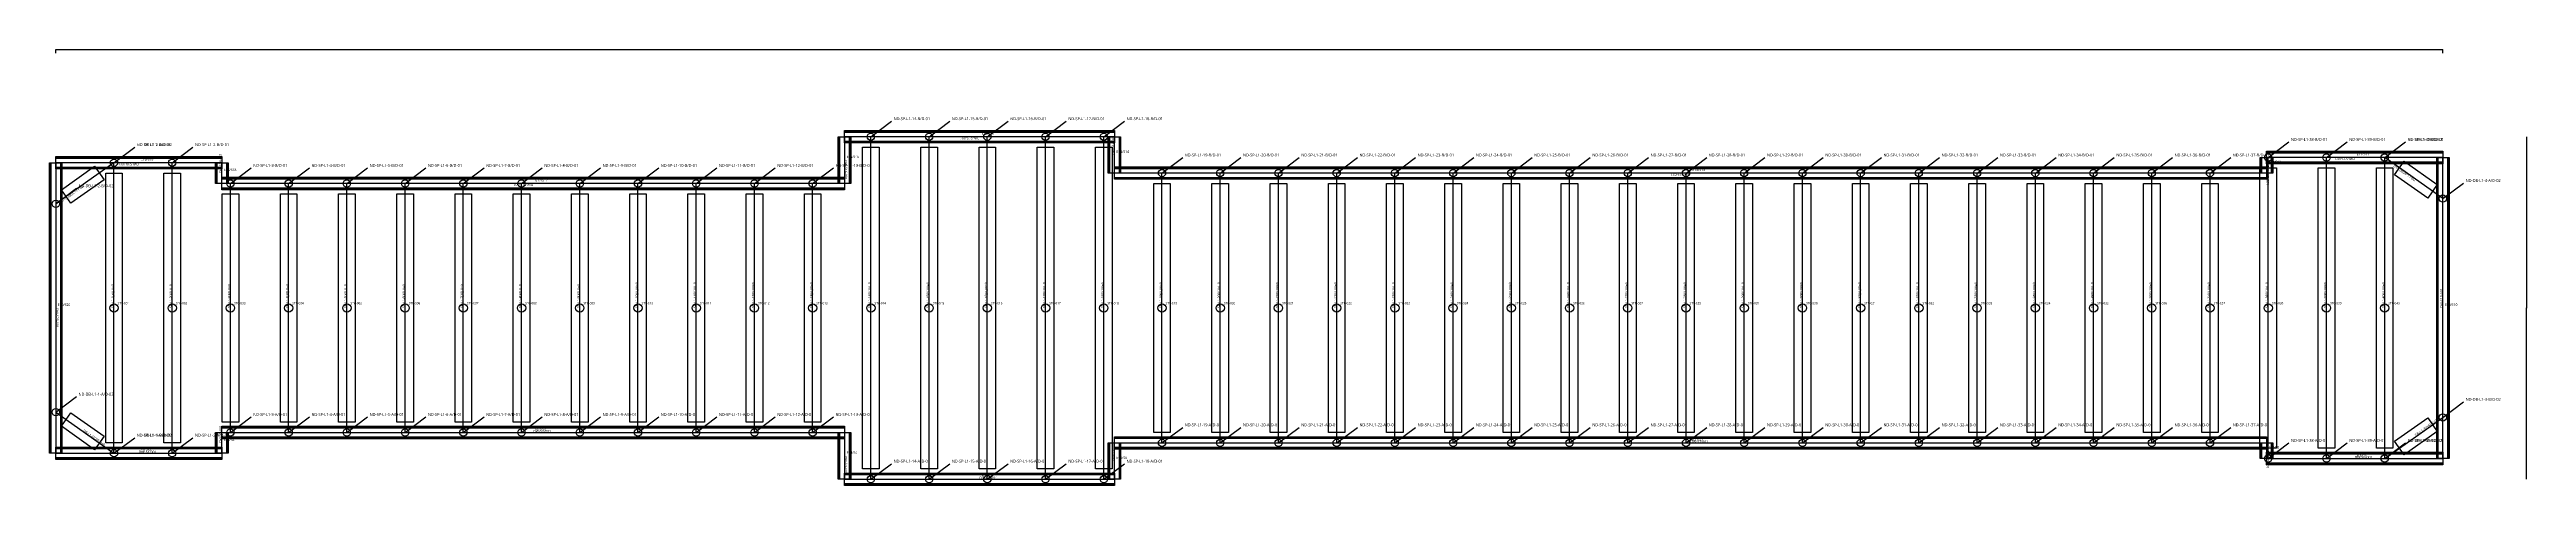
# Model space of a CAD drawing. Header units: millimetres. Extents: x -115600 to 213125, y -36808 to 24904.
# Drawn here: x -115600 to 123051, y -17100 to 24904 of the extents above; entities that cross this region are included whole.
import ezdxf

# ---------------------------------------------------------------- set-up
doc = ezdxf.new("R2010")
doc.units = ezdxf.units.MM
for name, color, linetype in [('PIT_COLUMN', 4, 'CONTINUOUS'), ('PIT_DIM', 5, 'CONTINUOUS'), ('PIT_EXCAVATION', 2, 'CONTINUOUS'), ('PIT_LEADER', 6, 'CONTINUOUS'), ('PIT_NODE', 4, 'CONTINUOUS'), ('PIT_RIGID_ARM', 4, 'CONTINUOUS'), ('PIT_SUPPORT_L01_CORNER', 4, 'CONTINUOUS'), ('PIT_SUPPORT_L01_CORNER_CL', 4, 'CONTINUOUS'), ('PIT_SUPPORT_L01_MAIN', 1, 'CONTINUOUS'), ('PIT_SUPPORT_L01_MAIN_CL', 1, 'CONTINUOUS'), ('PIT_TEXT', 7, 'CONTINUOUS'), ('PIT_WALE_CL', 7, 'CONTINUOUS'), ('PIT_WALE_L00', 1, 'CONTINUOUS'), ('PIT_WALE_L01', 2, 'CONTINUOUS'), ('PIT_WALL', 7, 'CONTINUOUS'), ('PIT_WALL_CL', 7, 'CONTINUOUS')]:
    doc.layers.add(name, color=color, linetype=linetype)
doc.styles.add('OpenSansCondensed-Light', font='OpenSansCondensed-Light.ttf')
doc.styles.add('PIT_CN', font='msyh.ttf')
doc.dimstyles.new('EZDXF', dxfattribs={"dimtxt": 0.25, "dimasz": 0.175, "dimexe": 0.375, "dimexo": 0.125, "dimgap": 0.1, "dimtad": 1, "dimlfac": 100, "dimzin": 12, "dimdsep": 46, "dimtxsty": 'OpenSansCondensed-Light', "dimblk": 'ARCHTICK', "dimcen": 2.5, "dimazin": 3, "dimtfac": 0.5, "dimtmove": 2, "dimatfit": 3})
doc.dimstyles.new('PIT_DIM', dxfattribs={"dimtxt": 3, "dimasz": 2.5, "dimexe": 1.5, "dimexo": 1, "dimgap": 1, "dimtad": 1, "dimdec": 0, "dimlfac": 100, "dimzin": 12, "dimdsep": 46, "dimtxsty": 'PIT_CN', "dimblk": 'ARCHTICK', "dimcen": 2.5, "dimazin": 3, "dimtfac": 0.5, "dimtmove": 2, "dimatfit": 3})

# ---------------------------------------------------------------- blocks, each defined once
blk = doc.blocks.new('_ARCHTICK')
at = {"color": 0, "linetype": 'BYBLOCK', "const_width": 0.15}
blk.add_lwpolyline([(-0.5, -0.5), (0.5, 0.5)], dxfattribs=at)
blk = doc.blocks.new('*D2')
for p, q in [((123050, 16499), (123050, -1.5)), ((123050, -16499), (123050, 1.5)), ((123050, 0), (123050, 0))]:
    blk.add_line(p, q)
at = {"layer": 'Defpoints'}
for p in [(123050, 16500), (123050, 0), (123050, -16500)]:
    blk.add_point(p, dxfattribs=at)
at = {"layer": 'PIT_DIM', "xscale": 2.5, "yscale": 2.5}
blk.add_blockref('_ARCHTICK', (123050, 0), dxfattribs=at)
at = {"layer": 'PIT_DIM', "xscale": 2.5, "yscale": 2.5, "rotation": 180}
blk.add_blockref('_ARCHTICK', (123050, 0), dxfattribs=at)
at = {"layer": 'PIT_DIM', "insert": (123050, 4), "char_height": 3, "attachment_point": 5, "style": 'PIT_CN'}
blk.add_mtext('0', dxfattribs=at)
blk = doc.blocks.new('*D1')
for p, q in [((-115000, 24551), (-115000, 24901.5)), ((-115000, 24900), (115000, 24900)), ((115000, 24551), (115000, 24901.5))]:
    blk.add_line(p, q)
at = {"layer": 'Defpoints'}
for p in [(-115000, 24900), (-115000, 24550), (115000, 24550)]:
    blk.add_point(p, dxfattribs=at)
at = {"layer": 'PIT_DIM', "xscale": 2.5, "yscale": 2.5, "rotation": 180}
blk.add_blockref('_ARCHTICK', (-115000, 24900), dxfattribs=at)
at = {"layer": 'PIT_DIM', "xscale": 2.5, "yscale": 2.5}
blk.add_blockref('_ARCHTICK', (115000, 24900), dxfattribs=at)
at = {"layer": 'PIT_DIM', "insert": (0, 24902.5), "char_height": 3, "attachment_point": 5, "style": 'PIT_CN'}
blk.add_mtext('23000000', dxfattribs=at)

msp = doc.modelspace()

# ---------------------------------------------------------------- linework, layer by layer
at = {"layer": 'PIT_COLUMN'}
for centre in [(-109390, 0), (-103780, 0), (-98171, 0), (-92561, 0), (-86951, 0), (-81341, 0), (-75732, 0), (-70122, 0), (-64512, 0), (-58902, 0), (-53293, 0), (-47683, 0), (-42073, 0), (-36463, 0), (-30854, 0), (-25244, 0), (-19634, 0), (-14024, 0), (-8415, 0), (-2805, 0), (2805, 0), (8415, 0), (14024, 0), (19634, 0), (25244, 0), (30854, 0), (36463, 0), (42073, 0), (47683, 0), (53293, 0), (58902, 0), (64512, 0), (70122, 0), (75732, 0), (81341, 0), (86951, 0), (92561, 0), (98171, 0), (103780, 0), (109390, 0)]:
    msp.add_circle(centre, 400, dxfattribs=at)
at = {"layer": 'PIT_EXCAVATION'}
msp.add_lwpolyline([(-115000, -14000), (-99000, -14000), (-99000, -12000), (-39000, -12000), (-39000, -16500), (-13000, -16500), (-13000, -13000), (98000, -13000), (98000, -14500), (115000, -14500), (115000, 14500), (98000, 14500), (98000, 13000), (-13000, 13000), (-13000, 16500), (-39000, 16500), (-39000, 12000), (-99000, 12000), (-99000, 14000), (-115000, 14000)], close=True, dxfattribs=at)
at = {"layer": 'PIT_NODE'}
for centre in [(-36463, 16500), (-30854, 16500), (-25244, 16500), (-19634, 16500), (-14024, 16500), (-109390, 14000), (-109390, 14000), (-103780, 14000), (98171, 14500), (103780, 14500), (109390, 14500), (109390, 14500), (-98171, 12000), (-92561, 12000), (-86951, 12000), (-81341, 12000), (-75732, 12000), (-70122, 12000), (-64512, 12000), (-58902, 12000), (-53293, 12000), (-47683, 12000), (-42073, 12000), (-8415, 13000), (-2805, 13000), (2805, 13000), (8415, 13000), (14024, 13000), (19634, 13000), (25244, 13000), (30854, 13000), (36463, 13000), (42073, 13000), (47683, 13000), (53293, 13000), (58902, 13000), (64512, 13000), (70122, 13000), (75732, 13000), (81341, 13000), (86951, 13000), (92561, 13000), (-115000, 10040), (115000, 10540), (-115000, -10040), (-98171, -12000), (-92561, -12000), (-86951, -12000), (-81341, -12000), (-75732, -12000), (-70122, -12000), (-64512, -12000), (-58902, -12000), (-53293, -12000), (-47683, -12000), (-42073, -12000), (115000, -10540), (-109390, -14000), (-109390, -14000), (-103780, -14000), (-8415, -13000), (-2805, -13000), (2805, -13000), (8415, -13000), (14024, -13000), (19634, -13000), (25244, -13000), (30854, -13000), (36463, -13000), (42073, -13000), (47683, -13000), (53293, -13000), (58902, -13000), (64512, -13000), (70122, -13000), (75732, -13000), (81341, -13000), (86951, -13000), (92561, -13000), (98171, -14500), (103780, -14500), (109390, -14500), (109390, -14500), (-36463, -16500), (-30854, -16500), (-25244, -16500), (-19634, -16500), (-14024, -16500)]:
    msp.add_circle(centre, 350, dxfattribs=at)
at = {"layer": 'PIT_RIGID_ARM'}
for p, q in [((-36463, 15500), (-36463, 16500)), ((-30854, 15500), (-30854, 16500)), ((-25244, 15500), (-25244, 16500)), ((-19634, 15500), (-19634, 16500)), ((-14024, 15500), (-14024, 16500)), ((98171, 13500), (98171, 14500)), ((103780, 13500), (103780, 14500)), ((109390, 13500), (109390, 14500)), ((110806.7, 13500), (109390, 14500)), ((-109390, 14000), (-110806.7, 13000)), ((-109390, 13000), (-109390, 14000)), ((-103780, 13000), (-103780, 14000)), ((-98171, 11000), (-98171, 12000)), ((-92561, 11000), (-92561, 12000)), ((-86951, 11000), (-86951, 12000)), ((-81341, 11000), (-81341, 12000)), ((-75732, 11000), (-75732, 12000)), ((-70122, 11000), (-70122, 12000)), ((-64512, 11000), (-64512, 12000)), ((-58902, 11000), (-58902, 12000)), ((-53293, 11000), (-53293, 12000)), ((-47683, 11000), (-47683, 12000)), ((-42073, 11000), (-42073, 12000)), ((-8415, 12000), (-8415, 13000)), ((-2805, 12000), (-2805, 13000)), ((2805, 12000), (2805, 13000)), ((8415, 12000), (8415, 13000)), ((14024, 12000), (14024, 13000)), ((19634, 12000), (19634, 13000)), ((25244, 12000), (25244, 13000)), ((30854, 12000), (30854, 13000)), ((36463, 12000), (36463, 13000)), ((42073, 12000), (42073, 13000)), ((47683, 12000), (47683, 13000)), ((53293, 12000), (53293, 13000)), ((58902, 12000), (58902, 13000)), ((64512, 12000), (64512, 13000)), ((70122, 12000), (70122, 13000)), ((75732, 12000), (75732, 13000)), ((81341, 12000), (81341, 13000)), ((86951, 12000), (86951, 13000)), ((92561, 12000), (92561, 13000)), ((-114000, 10745.9), (-115000, 10040)), ((115000, 10540), (114000, 11245.9)), ((-115000, -10040), (-114000, -10745.9)), ((-98171, -12000), (-98171, -11000)), ((-92561, -12000), (-92561, -11000)), ((-86951, -12000), (-86951, -11000)), ((-81341, -12000), (-81341, -11000)), ((-75732, -12000), (-75732, -11000)), ((-70122, -12000), (-70122, -11000)), ((-64512, -12000), (-64512, -11000)), ((-58902, -12000), (-58902, -11000)), ((-53293, -12000), (-53293, -11000)), ((-47683, -12000), (-47683, -11000)), ((-42073, -12000), (-42073, -11000)), ((114000, -11245.9), (115000, -10540)), ((-110806.7, -13000), (-109390, -14000)), ((-109390, -14000), (-109390, -13000)), ((-103780, -14000), (-103780, -13000)), ((-8415, -13000), (-8415, -12000)), ((-2805, -13000), (-2805, -12000)), ((2805, -13000), (2805, -12000)), ((8415, -13000), (8415, -12000)), ((14024, -13000), (14024, -12000)), ((19634, -13000), (19634, -12000)), ((25244, -13000), (25244, -12000)), ((30854, -13000), (30854, -12000)), ((36463, -13000), (36463, -12000)), ((42073, -13000), (42073, -12000)), ((47683, -13000), (47683, -12000)), ((53293, -13000), (53293, -12000)), ((58902, -13000), (58902, -12000)), ((64512, -13000), (64512, -12000)), ((70122, -13000), (70122, -12000)), ((75732, -13000), (75732, -12000)), ((81341, -13000), (81341, -12000)), ((86951, -13000), (86951, -12000)), ((92561, -13000), (92561, -12000)), ((98171, -14500), (98171, -13500)), ((103780, -14500), (103780, -13500)), ((109390, -14500), (109390, -13500)), ((109390, -14500), (110806.7, -13500)), ((-36463, -16500), (-36463, -15500)), ((-30854, -16500), (-30854, -15500)), ((-25244, -16500), (-25244, -15500)), ((-19634, -16500), (-19634, -15500)), ((-14024, -16500), (-14024, -15500))]:
    msp.add_line(p, q, dxfattribs=at)
at = {"layer": 'PIT_SUPPORT_L01_CORNER'}
for points in [[(-110345.353, 12346.426), (-113538.653, 10092.326), (-114461.347, 11399.474), (-111268.047, 13653.574)], [(113538.653, 10592.326), (110345.353, 12846.426), (111268.047, 14153.574), (114461.347, 11899.474)], [(-113538.653, -10092.326), (-110345.353, -12346.426), (-111268.047, -13653.574), (-114461.347, -11399.474)], [(110345.353, -12846.426), (113538.653, -10592.326), (114461.347, -11899.474), (111268.047, -14153.574)]]:
    msp.add_lwpolyline(points, close=True, dxfattribs=at)
at = {"layer": 'PIT_SUPPORT_L01_CORNER_CL'}
for p, q in [((-110806.7, 13000), (-114000, 10745.9)), ((114000, 11245.9), (110806.7, 13500)), ((-114000, -10745.9), (-110806.7, -13000)), ((110806.7, -13500), (114000, -11245.9))]:
    msp.add_line(p, q, dxfattribs=at)
at = {"layer": 'PIT_SUPPORT_L01_MAIN'}
for points in [[(-37263, -15500), (-37263, 15500), (-35663, 15500), (-35663, -15500)], [(-31654, -15500), (-31654, 15500), (-30054, 15500), (-30054, -15500)], [(-26044, -15500), (-26044, 15500), (-24444, 15500), (-24444, -15500)], [(-20434, -15500), (-20434, 15500), (-18834, 15500), (-18834, -15500)], [(-14824, -15500), (-14824, 15500), (-13224, 15500), (-13224, -15500)], [(-110190, -13000), (-110190, 13000), (-108590, 13000), (-108590, -13000)], [(-104580, -13000), (-104580, 13000), (-102980, 13000), (-102980, -13000)], [(-9215, -12000), (-9215, 12000), (-7615, 12000), (-7615, -12000)], [(-3605, -12000), (-3605, 12000), (-2005, 12000), (-2005, -12000)], [(2005, -12000), (2005, 12000), (3605, 12000), (3605, -12000)], [(7615, -12000), (7615, 12000), (9215, 12000), (9215, -12000)], [(13224, -12000), (13224, 12000), (14824, 12000), (14824, -12000)], [(18834, -12000), (18834, 12000), (20434, 12000), (20434, -12000)], [(24444, -12000), (24444, 12000), (26044, 12000), (26044, -12000)], [(30054, -12000), (30054, 12000), (31654, 12000), (31654, -12000)], [(35663, -12000), (35663, 12000), (37263, 12000), (37263, -12000)], [(41273, -12000), (41273, 12000), (42873, 12000), (42873, -12000)], [(46883, -12000), (46883, 12000), (48483, 12000), (48483, -12000)], [(52493, -12000), (52493, 12000), (54093, 12000), (54093, -12000)], [(58102, -12000), (58102, 12000), (59702, 12000), (59702, -12000)], [(63712, -12000), (63712, 12000), (65312, 12000), (65312, -12000)], [(69322, -12000), (69322, 12000), (70922, 12000), (70922, -12000)], [(74932, -12000), (74932, 12000), (76532, 12000), (76532, -12000)], [(80541, -12000), (80541, 12000), (82141, 12000), (82141, -12000)], [(86151, -12000), (86151, 12000), (87751, 12000), (87751, -12000)], [(91761, -12000), (91761, 12000), (93361, 12000), (93361, -12000)], [(97371, -13500), (97371, 13500), (98971, 13500), (98971, -13500)], [(102980, -13500), (102980, 13500), (104580, 13500), (104580, -13500)], [(108590, -13500), (108590, 13500), (110190, 13500), (110190, -13500)], [(-98971, -11000), (-98971, 11000), (-97371, 11000), (-97371, -11000)], [(-93361, -11000), (-93361, 11000), (-91761, 11000), (-91761, -11000)], [(-87751, -11000), (-87751, 11000), (-86151, 11000), (-86151, -11000)], [(-82141, -11000), (-82141, 11000), (-80541, 11000), (-80541, -11000)], [(-76532, -11000), (-76532, 11000), (-74932, 11000), (-74932, -11000)], [(-70922, -11000), (-70922, 11000), (-69322, 11000), (-69322, -11000)], [(-65312, -11000), (-65312, 11000), (-63712, 11000), (-63712, -11000)], [(-59702, -11000), (-59702, 11000), (-58102, 11000), (-58102, -11000)], [(-54093, -11000), (-54093, 11000), (-52493, 11000), (-52493, -11000)], [(-48483, -11000), (-48483, 11000), (-46883, 11000), (-46883, -11000)], [(-42873, -11000), (-42873, 11000), (-41273, 11000), (-41273, -11000)]]:
    msp.add_lwpolyline(points, close=True, dxfattribs=at)
at = {"layer": 'PIT_SUPPORT_L01_MAIN_CL'}
for p, q in [((-36463, -15500), (-36463, 15500)), ((-30854, -15500), (-30854, 15500)), ((-25244, -15500), (-25244, 15500)), ((-19634, -15500), (-19634, 15500)), ((-14024, -15500), (-14024, 15500)), ((-109390, -13000), (-109390, 13000)), ((-103780, -13000), (-103780, 13000)), ((-8415, -12000), (-8415, 12000)), ((-2805, -12000), (-2805, 12000)), ((2805, -12000), (2805, 12000)), ((8415, -12000), (8415, 12000)), ((14024, -12000), (14024, 12000)), ((19634, -12000), (19634, 12000)), ((25244, -12000), (25244, 12000)), ((30854, -12000), (30854, 12000)), ((36463, -12000), (36463, 12000)), ((42073, -12000), (42073, 12000)), ((47683, -12000), (47683, 12000)), ((53293, -12000), (53293, 12000)), ((58902, -12000), (58902, 12000)), ((64512, -12000), (64512, 12000)), ((70122, -12000), (70122, 12000)), ((75732, -12000), (75732, 12000)), ((81341, -12000), (81341, 12000)), ((86951, -12000), (86951, 12000)), ((92561, -12000), (92561, 12000)), ((98171, -13500), (98171, 13500)), ((103780, -13500), (103780, 13500)), ((109390, -13500), (109390, 13500)), ((-98171, -11000), (-98171, 11000)), ((-92561, -11000), (-92561, 11000)), ((-86951, -11000), (-86951, 11000)), ((-81341, -11000), (-81341, 11000)), ((-75732, -11000), (-75732, 11000)), ((-70122, -11000), (-70122, 11000)), ((-64512, -11000), (-64512, 11000)), ((-58902, -11000), (-58902, 11000)), ((-53293, -11000), (-53293, 11000)), ((-47683, -11000), (-47683, 11000)), ((-42073, -11000), (-42073, 11000))]:
    msp.add_line(p, q, dxfattribs=at)
at = {"layer": 'PIT_WALE_CL'}
for p, q in [((-13000, 16500), (-39000, 16500)), ((-39000, 16500), (-39000, 12000)), ((-13000, 16500), (-39000, 16500)), ((-39000, 16500), (-39000, 12000)), ((-13000, 13000), (-13000, 16500)), ((-13000, 13000), (-13000, 16500)), ((115000, 14500), (98000, 14500)), ((98000, 14500), (98000, 13000)), ((115000, 14500), (98000, 14500)), ((98000, 14500), (98000, 13000)), ((115000, -14500), (115000, 14500)), ((115000, -14500), (115000, 14500)), ((-99000, 14000), (-115000, 14000)), ((-115000, 14000), (-115000, -14000)), ((-99000, 14000), (-115000, 14000)), ((-115000, 14000), (-115000, -14000)), ((-99000, 12000), (-99000, 14000)), ((-99000, 12000), (-99000, 14000)), ((-39000, 12000), (-99000, 12000)), ((-39000, 12000), (-99000, 12000)), ((98000, 13000), (-13000, 13000)), ((98000, 13000), (-13000, 13000)), ((-115000, -14000), (-99000, -14000)), ((-115000, -14000), (-99000, -14000)), ((-99000, -14000), (-99000, -12000)), ((-99000, -12000), (-39000, -12000)), ((-99000, -14000), (-99000, -12000)), ((-99000, -12000), (-39000, -12000)), ((-39000, -12000), (-39000, -16500)), ((-39000, -12000), (-39000, -16500)), ((-13000, -16500), (-13000, -13000)), ((-13000, -13000), (98000, -13000)), ((-13000, -16500), (-13000, -13000)), ((-13000, -13000), (98000, -13000)), ((98000, -13000), (98000, -14500)), ((98000, -13000), (98000, -14500)), ((-39000, -16500), (-13000, -16500)), ((-39000, -16500), (-13000, -16500)), ((98000, -14500), (115000, -14500)), ((98000, -14500), (115000, -14500))]:
    msp.add_line(p, q, dxfattribs=at)
at = {"layer": 'PIT_WALE_L00'}
for points in [[(-13000, 16000), (-39000, 16000), (-39000, 17000), (-13000, 17000)], [(-99000, 13500), (-115000, 13500), (-115000, 14500), (-99000, 14500)], [(-38500, 16500), (-38500, 12000), (-39500, 12000), (-39500, 16500)], [(-13500, 13000), (-13500, 16500), (-12500, 16500), (-12500, 13000)], [(98500, 14500), (98500, 13000), (97500, 13000), (97500, 14500)], [(115000, 14000), (98000, 14000), (98000, 15000), (115000, 15000)], [(114500, -14500), (114500, 14500), (115500, 14500), (115500, -14500)], [(-114500, 14000), (-114500, -14000), (-115500, -14000), (-115500, 14000)], [(-99500, 12000), (-99500, 14000), (-98500, 14000), (-98500, 12000)], [(-39000, 11500), (-99000, 11500), (-99000, 12500), (-39000, 12500)], [(98000, 12500), (-13000, 12500), (-13000, 13500), (98000, 13500)], [(-99000, -11500), (-39000, -11500), (-39000, -12500), (-99000, -12500)], [(-115000, -13500), (-99000, -13500), (-99000, -14500), (-115000, -14500)], [(-99500, -14000), (-99500, -12000), (-98500, -12000), (-98500, -14000)], [(-38500, -12000), (-38500, -16500), (-39500, -16500), (-39500, -12000)], [(-13500, -16500), (-13500, -13000), (-12500, -13000), (-12500, -16500)], [(-13000, -12500), (98000, -12500), (98000, -13500), (-13000, -13500)], [(98500, -13000), (98500, -14500), (97500, -14500), (97500, -13000)], [(98000, -14000), (115000, -14000), (115000, -15000), (98000, -15000)], [(-39000, -16000), (-13000, -16000), (-13000, -17000), (-39000, -17000)]]:
    msp.add_lwpolyline(points, close=True, dxfattribs=at)
at = {"layer": 'PIT_WALE_L01'}
for points in [[(-13000, 16050), (-39000, 16050), (-39000, 16950), (-13000, 16950)], [(-99000, 13550), (-115000, 13550), (-115000, 14450), (-99000, 14450)], [(-38550, 16500), (-38550, 12000), (-39450, 12000), (-39450, 16500)], [(-13450, 13000), (-13450, 16500), (-12550, 16500), (-12550, 13000)], [(98450, 14500), (98450, 13000), (97550, 13000), (97550, 14500)], [(115000, 14050), (98000, 14050), (98000, 14950), (115000, 14950)], [(114550, -14500), (114550, 14500), (115450, 14500), (115450, -14500)], [(-114550, 14000), (-114550, -14000), (-115450, -14000), (-115450, 14000)], [(-99450, 12000), (-99450, 14000), (-98550, 14000), (-98550, 12000)], [(-39000, 11550), (-99000, 11550), (-99000, 12450), (-39000, 12450)], [(98000, 12550), (-13000, 12550), (-13000, 13450), (98000, 13450)], [(-99000, -11550), (-39000, -11550), (-39000, -12450), (-99000, -12450)], [(-115000, -13550), (-99000, -13550), (-99000, -14450), (-115000, -14450)], [(-99450, -14000), (-99450, -12000), (-98550, -12000), (-98550, -14000)], [(-38550, -12000), (-38550, -16500), (-39450, -16500), (-39450, -12000)], [(-13450, -16500), (-13450, -13000), (-12550, -13000), (-12550, -16500)], [(-13000, -12550), (98000, -12550), (98000, -13450), (-13000, -13450)], [(98450, -13000), (98450, -14500), (97550, -14500), (97550, -13000)], [(98000, -14050), (115000, -14050), (115000, -14950), (98000, -14950)], [(-39000, -16050), (-13000, -16050), (-13000, -16950), (-39000, -16950)]]:
    msp.add_lwpolyline(points, close=True, dxfattribs=at)
at = {"layer": 'PIT_WALL'}
for points in [[(-13000, 15900), (-39000, 15900), (-39000, 17100), (-13000, 17100)], [(-99000, 13400), (-115000, 13400), (-115000, 14600), (-99000, 14600)], [(-38400, 16500), (-38400, 12000), (-39600, 12000), (-39600, 16500)], [(-13600, 13000), (-13600, 16500), (-12400, 16500), (-12400, 13000)], [(98600, 14500), (98600, 13000), (97400, 13000), (97400, 14500)], [(115000, 13900), (98000, 13900), (98000, 15100), (115000, 15100)], [(114400, -14500), (114400, 14500), (115600, 14500), (115600, -14500)], [(-114400, 14000), (-114400, -14000), (-115600, -14000), (-115600, 14000)], [(-99600, 12000), (-99600, 14000), (-98400, 14000), (-98400, 12000)], [(-39000, 11400), (-99000, 11400), (-99000, 12600), (-39000, 12600)], [(98000, 12400), (-13000, 12400), (-13000, 13600), (98000, 13600)], [(-99000, -11400), (-39000, -11400), (-39000, -12600), (-99000, -12600)], [(-115000, -13400), (-99000, -13400), (-99000, -14600), (-115000, -14600)], [(-99600, -14000), (-99600, -12000), (-98400, -12000), (-98400, -14000)], [(-38400, -12000), (-38400, -16500), (-39600, -16500), (-39600, -12000)], [(-13600, -16500), (-13600, -13000), (-12400, -13000), (-12400, -16500)], [(-13000, -12400), (98000, -12400), (98000, -13600), (-13000, -13600)], [(98600, -13000), (98600, -14500), (97400, -14500), (97400, -13000)], [(98000, -13900), (115000, -13900), (115000, -15100), (98000, -15100)], [(-39000, -15900), (-13000, -15900), (-13000, -17100), (-39000, -17100)]]:
    msp.add_lwpolyline(points, close=True, dxfattribs=at)
at = {"layer": 'PIT_WALL_CL'}
for p, q in [((-13000, 16500), (-39000, 16500)), ((-39000, 16500), (-39000, 12000)), ((-13000, 13000), (-13000, 16500)), ((115000, 14500), (98000, 14500)), ((98000, 14500), (98000, 13000)), ((115000, -14500), (115000, 14500)), ((-99000, 14000), (-115000, 14000)), ((-115000, 14000), (-115000, -14000)), ((-99000, 12000), (-99000, 14000)), ((-39000, 12000), (-99000, 12000)), ((98000, 13000), (-13000, 13000)), ((-115000, -14000), (-99000, -14000)), ((-99000, -14000), (-99000, -12000)), ((-99000, -12000), (-39000, -12000)), ((-39000, -12000), (-39000, -16500)), ((-13000, -16500), (-13000, -13000)), ((-13000, -13000), (98000, -13000)), ((98000, -13000), (98000, -14500)), ((-39000, -16500), (-13000, -16500)), ((98000, -14500), (115000, -14500))]:
    msp.add_line(p, q, dxfattribs=at)

# ---------------------------------------------------------------- texts
at = {"layer": 'PIT_LEADER', "style": 'PIT_CN'}
for s, p in [('ND-SP-L1-14-B/D-01', (-34263, 18100)), ('ND-SP-L1-15-B/D-01', (-28654, 18100)), ('ND-SP-L1-16-B/D-01', (-23044, 18100)), ('ND-SP-L1-17-B/D-01', (-17434, 18100)), ('ND-SP-L1-18-B/D-01', (-11824, 18100)), ('ND-SP-L1-1-B/D-01', (-107190, 15600)), ('ND-DB-L1-2-A/D-02', (-107190, 15600)), ('ND-SP-L1-2-B/D-01', (-101580, 15600)), ('ND-SP-L1-19-B/D-01', (-6215, 14600)), ('ND-SP-L1-20-B/D-01', (-605, 14600)), ('ND-SP-L1-21-B/D-01', (5005, 14600)), ('ND-SP-L1-22-B/D-01', (10615, 14600)), ('ND-SP-L1-23-B/D-01', (16224, 14600)), ('ND-SP-L1-24-B/D-01', (21834, 14600)), ('ND-SP-L1-25-B/D-01', (27444, 14600)), ('ND-SP-L1-26-B/D-01', (33054, 14600)), ('ND-SP-L1-27-B/D-01', (38663, 14600)), ('ND-SP-L1-28-B/D-01', (44273, 14600)), ('ND-SP-L1-29-B/D-01', (49883, 14600)), ('ND-SP-L1-30-B/D-01', (55493, 14600)), ('ND-SP-L1-31-B/D-01', (61102, 14600)), ('ND-SP-L1-32-B/D-01', (66712, 14600)), ('ND-SP-L1-33-B/D-01', (72322, 14600)), ('ND-SP-L1-34-B/D-01', (77932, 14600)), ('ND-SP-L1-35-B/D-01', (83541, 14600)), ('ND-SP-L1-36-B/D-01', (89151, 14600)), ('ND-SP-L1-37-B/D-01', (94761, 14600)), ('ND-SP-L1-38-B/D-01', (100371, 16100)), ('ND-SP-L1-39-B/D-01', (105980, 16100)), ('ND-SP-L1-40-B/D-01', (111590, 16100)), ('ND-DB-L1-4-B/D-02', (111590, 16100)), ('ND-SP-L1-3-B/D-01', (-95971, 13600)), ('ND-SP-L1-4-B/D-01', (-90361, 13600)), ('ND-SP-L1-5-B/D-01', (-84751, 13600)), ('ND-SP-L1-6-B/D-01', (-79141, 13600)), ('ND-SP-L1-7-B/D-01', (-73532, 13600)), ('ND-SP-L1-8-B/D-01', (-67922, 13600)), ('ND-SP-L1-9-B/D-01', (-62312, 13600)), ('ND-SP-L1-10-B/D-01', (-56702, 13600)), ('ND-SP-L1-11-B/D-01', (-51093, 13600)), ('ND-SP-L1-12-B/D-01', (-45483, 13600)), ('ND-SP-L1-13-B/D-01', (-39873, 13600)), ('ND-DB-L1-4-A/D-02', (117200, 12140)), ('ND-DB-L1-2-B/D-02', (-112800, 11640)), ('ND-DB-L1-1-A/D-02', (-112800, -8440)), ('ND-DB-L1-3-B/D-02', (117200, -8940)), ('ND-SP-L1-3-A/D-01', (-95971, -10400)), ('ND-SP-L1-4-A/D-01', (-90361, -10400)), ('ND-SP-L1-5-A/D-01', (-84751, -10400)), ('ND-SP-L1-6-A/D-01', (-79141, -10400)), ('ND-SP-L1-7-A/D-01', (-73532, -10400)), ('ND-SP-L1-8-A/D-01', (-67922, -10400)), ('ND-SP-L1-9-A/D-01', (-62312, -10400)), ('ND-SP-L1-10-A/D-01', (-56702, -10400)), ('ND-SP-L1-11-A/D-01', (-51093, -10400)), ('ND-SP-L1-12-A/D-01', (-45483, -10400)), ('ND-SP-L1-13-A/D-01', (-39873, -10400)), ('ND-SP-L1-19-A/D-01', (-6215, -11400)), ('ND-SP-L1-20-A/D-01', (-605, -11400)), ('ND-SP-L1-21-A/D-01', (5005, -11400)), ('ND-SP-L1-22-A/D-01', (10615, -11400)), ('ND-SP-L1-23-A/D-01', (16224, -11400)), ('ND-SP-L1-24-A/D-01', (21834, -11400)), ('ND-SP-L1-25-A/D-01', (27444, -11400)), ('ND-SP-L1-26-A/D-01', (33054, -11400)), ('ND-SP-L1-27-A/D-01', (38663, -11400)), ('ND-SP-L1-28-A/D-01', (44273, -11400)), ('ND-SP-L1-29-A/D-01', (49883, -11400)), ('ND-SP-L1-30-A/D-01', (55493, -11400)), ('ND-SP-L1-31-A/D-01', (61102, -11400)), ('ND-SP-L1-32-A/D-01', (66712, -11400)), ('ND-SP-L1-33-A/D-01', (72322, -11400)), ('ND-SP-L1-34-A/D-01', (77932, -11400)), ('ND-SP-L1-35-A/D-01', (83541, -11400)), ('ND-SP-L1-36-A/D-01', (89151, -11400)), ('ND-SP-L1-37-A/D-01', (94761, -11400)), ('ND-SP-L1-1-A/D-01', (-107190, -12400)), ('ND-DB-L1-1-B/D-02', (-107190, -12400)), ('ND-SP-L1-2-A/D-01', (-101580, -12400)), ('ND-SP-L1-38-A/D-01', (100371, -12900)), ('ND-SP-L1-39-A/D-01', (105980, -12900)), ('ND-SP-L1-40-A/D-01', (111590, -12900)), ('ND-DB-L1-3-A/D-02', (111590, -12900)), ('ND-SP-L1-14-A/D-01', (-34263, -14900)), ('ND-SP-L1-15-A/D-01', (-28654, -14900)), ('ND-SP-L1-16-A/D-01', (-23044, -14900)), ('ND-SP-L1-17-A/D-01', (-17434, -14900)), ('ND-SP-L1-18-A/D-01', (-11824, -14900))]:
    msp.add_text(s, height=280, dxfattribs=at).set_placement(p)
at = {"layer": 'PIT_TEXT', "style": 'PIT_CN'}
for s, height, p in [('E15/S15', 240, (-25800, 16700)), ('E19/S19', 240, (-106800, 14200)), ('E16/S16', 240, (-38800, 14450)), ('E14/S14', 240, (-12800, 14950)), ('E11/S11', 240, (106700, 14700)), ('E18/S18', 240, (-98800, 13200)), ('E17/S17', 240, (-68800, 12200)), ('E13/S13', 240, (42700, 13200)), ('E12/S12', 240, (98200, 13950)), ('E20/S20', 240, (-114800, 200)), ('STC-001', 220, (-109040, 350)), ('STC-002', 220, (-103430, 350)), ('STC-003', 220, (-97821, 350)), ('STC-004', 220, (-92211, 350)), ('STC-005', 220, (-86601, 350)), ('STC-006', 220, (-80991, 350)), ('STC-007', 220, (-75382, 350)), ('STC-008', 220, (-69772, 350)), ('STC-009', 220, (-64162, 350)), ('STC-010', 220, (-58552, 350)), ('STC-011', 220, (-52943, 350)), ('STC-012', 220, (-47333, 350)), ('STC-013', 220, (-41723, 350)), ('STC-014', 220, (-36113, 350)), ('STC-015', 220, (-30504, 350)), ('STC-016', 220, (-24894, 350)), ('STC-017', 220, (-19284, 350)), ('STC-018', 220, (-13674, 350)), ('STC-019', 220, (-8065, 350)), ('STC-020', 220, (-2455, 350)), ('STC-021', 220, (3155, 350)), ('STC-022', 220, (8765, 350)), ('STC-023', 220, (14374, 350)), ('STC-024', 220, (19984, 350)), ('STC-025', 220, (25594, 350)), ('STC-026', 220, (31204, 350)), ('STC-027', 220, (36813, 350)), ('STC-028', 220, (42423, 350)), ('STC-029', 220, (48033, 350)), ('STC-030', 220, (53643, 350)), ('STC-031', 220, (59252, 350)), ('STC-032', 220, (64862, 350)), ('STC-033', 220, (70472, 350)), ('STC-034', 220, (76082, 350)), ('STC-035', 220, (81691, 350)), ('STC-036', 220, (87301, 350)), ('STC-037', 220, (92911, 350)), ('STC-038', 220, (98521, 350)), ('STC-039', 220, (104130, 350)), ('STC-040', 220, (109740, 350)), ('E10/S10', 240, (115200, 200)), ('DW-S3-001', 250, (-69000, -12000)), ('E03/S3', 240, (-68800, -11800)), ('DW-S1-001', 250, (-107000, -14000)), ('E01/S1', 240, (-106800, -13800)), ('E02/S2', 240, (-98800, -12800)), ('E04/S4', 240, (-38800, -14050)), ('E06/S6', 240, (-12800, -14550)), ('DW-S7-001', 250, (42500, -13000)), ('E07/S7', 240, (42700, -12800)), ('E08/S8', 240, (98200, -13550)), ('DW-S9-001', 250, (106500, -14500)), ('E09/S9', 240, (106700, -14300)), ('DW-S5-001', 250, (-26000, -16500)), ('E05/S5', 240, (-25800, -16300))]:
    msp.add_text(s, height=height, dxfattribs=at).set_placement(p)
for s, height, rotation, p in [('DW-S18-001', 250, 90, (-99000, 13000)), ('DW-S15-001', 250, 180, (-26000, 16500)), ('DW-S14-001', 250, 90, (-13000, 14750)), ('DW-S11-001', 250, 180, (106500, 14500)), ('DW-S19-001', 250, 180, (-107000, 14000)), ('DW-S17-001', 250, 180, (-69000, 12000)), ('DW-S16-001', 250, -90, (-39000, 14250)), ('DW-S13-001', 250, 180, (42500, 13000)), ('DW-S12-001', 250, -90, (98000, 13750)), ('DB-L1-4[DB] N=0', 240, 144.78233659, (112403.35, 12372.95)), ('DB-L1-2[DB] N=0', 240, -144.78233659, (-112403.35, 11872.95)), ('SP-L1-10[M] N=0', 240, 90, (-58902, 0)), ('SP-L1-11[M] N=0', 240, 90, (-53293, 0)), ('SP-L1-12[M] N=0', 240, 90, (-47683, 0)), ('SP-L1-13[M] N=0', 240, 90, (-42073, 0)), ('SP-L1-14[M] N=0', 240, 90, (-36463, 0)), ('SP-L1-15[M] N=0', 240, 90, (-30854, 0)), ('SP-L1-16[M] N=0', 240, 90, (-25244, 0)), ('SP-L1-17[M] N=0', 240, 90, (-19634, 0)), ('SP-L1-18[M] N=0', 240, 90, (-14024, 0)), ('SP-L1-19[M] N=0', 240, 90, (-8415, 0)), ('SP-L1-20[M] N=0', 240, 90, (-2805, 0)), ('SP-L1-21[M] N=0', 240, 90, (2805, 0)), ('SP-L1-22[M] N=0', 240, 90, (8415, 0)), ('SP-L1-23[M] N=0', 240, 90, (14024, 0)), ('SP-L1-24[M] N=0', 240, 90, (19634, 0)), ('SP-L1-25[M] N=0', 240, 90, (25244, 0)), ('SP-L1-26[M] N=0', 240, 90, (30854, 0)), ('SP-L1-27[M] N=0', 240, 90, (36463, 0)), ('SP-L1-28[M] N=0', 240, 90, (42073, 0)), ('SP-L1-29[M] N=0', 240, 90, (47683, 0)), ('SP-L1-30[M] N=0', 240, 90, (53293, 0)), ('SP-L1-31[M] N=0', 240, 90, (58902, 0)), ('SP-L1-32[M] N=0', 240, 90, (64512, 0)), ('SP-L1-33[M] N=0', 240, 90, (70122, 0)), ('SP-L1-34[M] N=0', 240, 90, (75732, 0)), ('SP-L1-35[M] N=0', 240, 90, (81341, 0)), ('SP-L1-36[M] N=0', 240, 90, (86951, 0)), ('SP-L1-37[M] N=0', 240, 90, (92561, 0)), ('SP-L1-38[M] N=0', 240, 90, (98171, 0)), ('SP-L1-39[M] N=0', 240, 90, (103780, 0)), ('SP-L1-40[M] N=0', 240, 90, (109390, 0)), ('SP-L1-1[M] N=0', 240, 90, (-109390, 0)), ('SP-L1-2[M] N=0', 240, 90, (-103780, 0)), ('SP-L1-3[M] N=0', 240, 90, (-98171, 0)), ('SP-L1-4[M] N=0', 240, 90, (-92561, 0)), ('SP-L1-5[M] N=0', 240, 90, (-86951, 0)), ('SP-L1-6[M] N=0', 240, 90, (-81341, 0)), ('SP-L1-7[M] N=0', 240, 90, (-75732, 0)), ('SP-L1-8[M] N=0', 240, 90, (-70122, 0)), ('SP-L1-9[M] N=0', 240, 90, (-64512, 0)), ('DW-S10-001', 250, 90, (115000, 0)), ('DW-S20-001', 250, -90, (-115000, 0)), ('DB-L1-1[DB] N=0', 240, -35.21766341, (-112403.35, -11872.95)), ('DW-S2-001', 250, 90, (-99000, -13000)), ('DB-L1-3[DB] N=0', 240, 35.21766341, (112403.35, -12372.95)), ('DW-S4-001', 250, -90, (-39000, -14250)), ('DW-S6-001', 250, 90, (-13000, -14750)), ('DW-S8-001', 250, -90, (98000, -13750))]:
    msp.add_text(s, height=height, rotation=rotation, dxfattribs=at).set_placement(p)

# ---------------------------------------------------------------- dimensions: what is measured, and where the dimension line sits
at = {"layer": 'PIT_DIM'}
for base, p1, p2, text, picture, middle in [((-115000, 24900), (-115000, 24550), (115000, 24550), '总长 230.000m', '*D1', (0, 24902.5)), ((123050, 0), (123050, -16500), (123050, 16500), '总宽 33.000m', '*D2', (123050, 4))]:
    dim = msp.add_linear_dim(base=base, p1=p1, p2=p2, text=text, dimstyle='PIT_DIM', dxfattribs=at)
    dim.commit()
    dim.dimension.update_dxf_attribs({"geometry": picture, "text_midpoint": middle})

# ---------------------------------------------------------------- leaders
at = {"layer": 'PIT_LEADER'}
for points in [[(-36463, 16500), (-34463, 18000)], [(-30854, 16500), (-28854, 18000)], [(-25244, 16500), (-23244, 18000)], [(-19634, 16500), (-17634, 18000)], [(-14024, 16500), (-12024, 18000)], [(-109390, 14000), (-107390, 15500)], [(-109390, 14000), (-107390, 15500)], [(-103780, 14000), (-101780, 15500)], [(-8415, 13000), (-6415, 14500)], [(-2805, 13000), (-805, 14500)], [(2805, 13000), (4805, 14500)], [(8415, 13000), (10415, 14500)], [(14024, 13000), (16024, 14500)], [(19634, 13000), (21634, 14500)], [(25244, 13000), (27244, 14500)], [(30854, 13000), (32854, 14500)], [(36463, 13000), (38463, 14500)], [(42073, 13000), (44073, 14500)], [(47683, 13000), (49683, 14500)], [(53293, 13000), (55293, 14500)], [(58902, 13000), (60902, 14500)], [(64512, 13000), (66512, 14500)], [(70122, 13000), (72122, 14500)], [(75732, 13000), (77732, 14500)], [(81341, 13000), (83341, 14500)], [(86951, 13000), (88951, 14500)], [(92561, 13000), (94561, 14500)], [(98171, 14500), (100171, 16000)], [(103780, 14500), (105780, 16000)], [(109390, 14500), (111390, 16000)], [(109390, 14500), (111390, 16000)], [(-98171, 12000), (-96171, 13500)], [(-92561, 12000), (-90561, 13500)], [(-86951, 12000), (-84951, 13500)], [(-81341, 12000), (-79341, 13500)], [(-75732, 12000), (-73732, 13500)], [(-70122, 12000), (-68122, 13500)], [(-64512, 12000), (-62512, 13500)], [(-58902, 12000), (-56902, 13500)], [(-53293, 12000), (-51293, 13500)], [(-47683, 12000), (-45683, 13500)], [(-42073, 12000), (-40073, 13500)], [(115000, 10540), (117000, 12040)], [(-115000, 10040), (-113000, 11540)], [(-115000, -10040), (-113000, -8540)], [(115000, -10540), (117000, -9040)], [(-98171, -12000), (-96171, -10500)], [(-92561, -12000), (-90561, -10500)], [(-86951, -12000), (-84951, -10500)], [(-81341, -12000), (-79341, -10500)], [(-75732, -12000), (-73732, -10500)], [(-70122, -12000), (-68122, -10500)], [(-64512, -12000), (-62512, -10500)], [(-58902, -12000), (-56902, -10500)], [(-53293, -12000), (-51293, -10500)], [(-47683, -12000), (-45683, -10500)], [(-42073, -12000), (-40073, -10500)], [(-8415, -13000), (-6415, -11500)], [(-2805, -13000), (-805, -11500)], [(2805, -13000), (4805, -11500)], [(8415, -13000), (10415, -11500)], [(14024, -13000), (16024, -11500)], [(19634, -13000), (21634, -11500)], [(25244, -13000), (27244, -11500)], [(30854, -13000), (32854, -11500)], [(36463, -13000), (38463, -11500)], [(42073, -13000), (44073, -11500)], [(47683, -13000), (49683, -11500)], [(53293, -13000), (55293, -11500)], [(58902, -13000), (60902, -11500)], [(64512, -13000), (66512, -11500)], [(70122, -13000), (72122, -11500)], [(75732, -13000), (77732, -11500)], [(81341, -13000), (83341, -11500)], [(86951, -13000), (88951, -11500)], [(92561, -13000), (94561, -11500)], [(-109390, -14000), (-107390, -12500)], [(-109390, -14000), (-107390, -12500)], [(-103780, -14000), (-101780, -12500)], [(98171, -14500), (100171, -13000)], [(103780, -14500), (105780, -13000)], [(109390, -14500), (111390, -13000)], [(109390, -14500), (111390, -13000)], [(-36463, -16500), (-34463, -15000)], [(-30854, -16500), (-28854, -15000)], [(-25244, -16500), (-23244, -15000)], [(-19634, -16500), (-17634, -15000)], [(-14024, -16500), (-12024, -15000)]]:
    msp.add_leader(points, dimstyle='EZDXF', dxfattribs=at)

doc.saveas('drawing.dxf')
